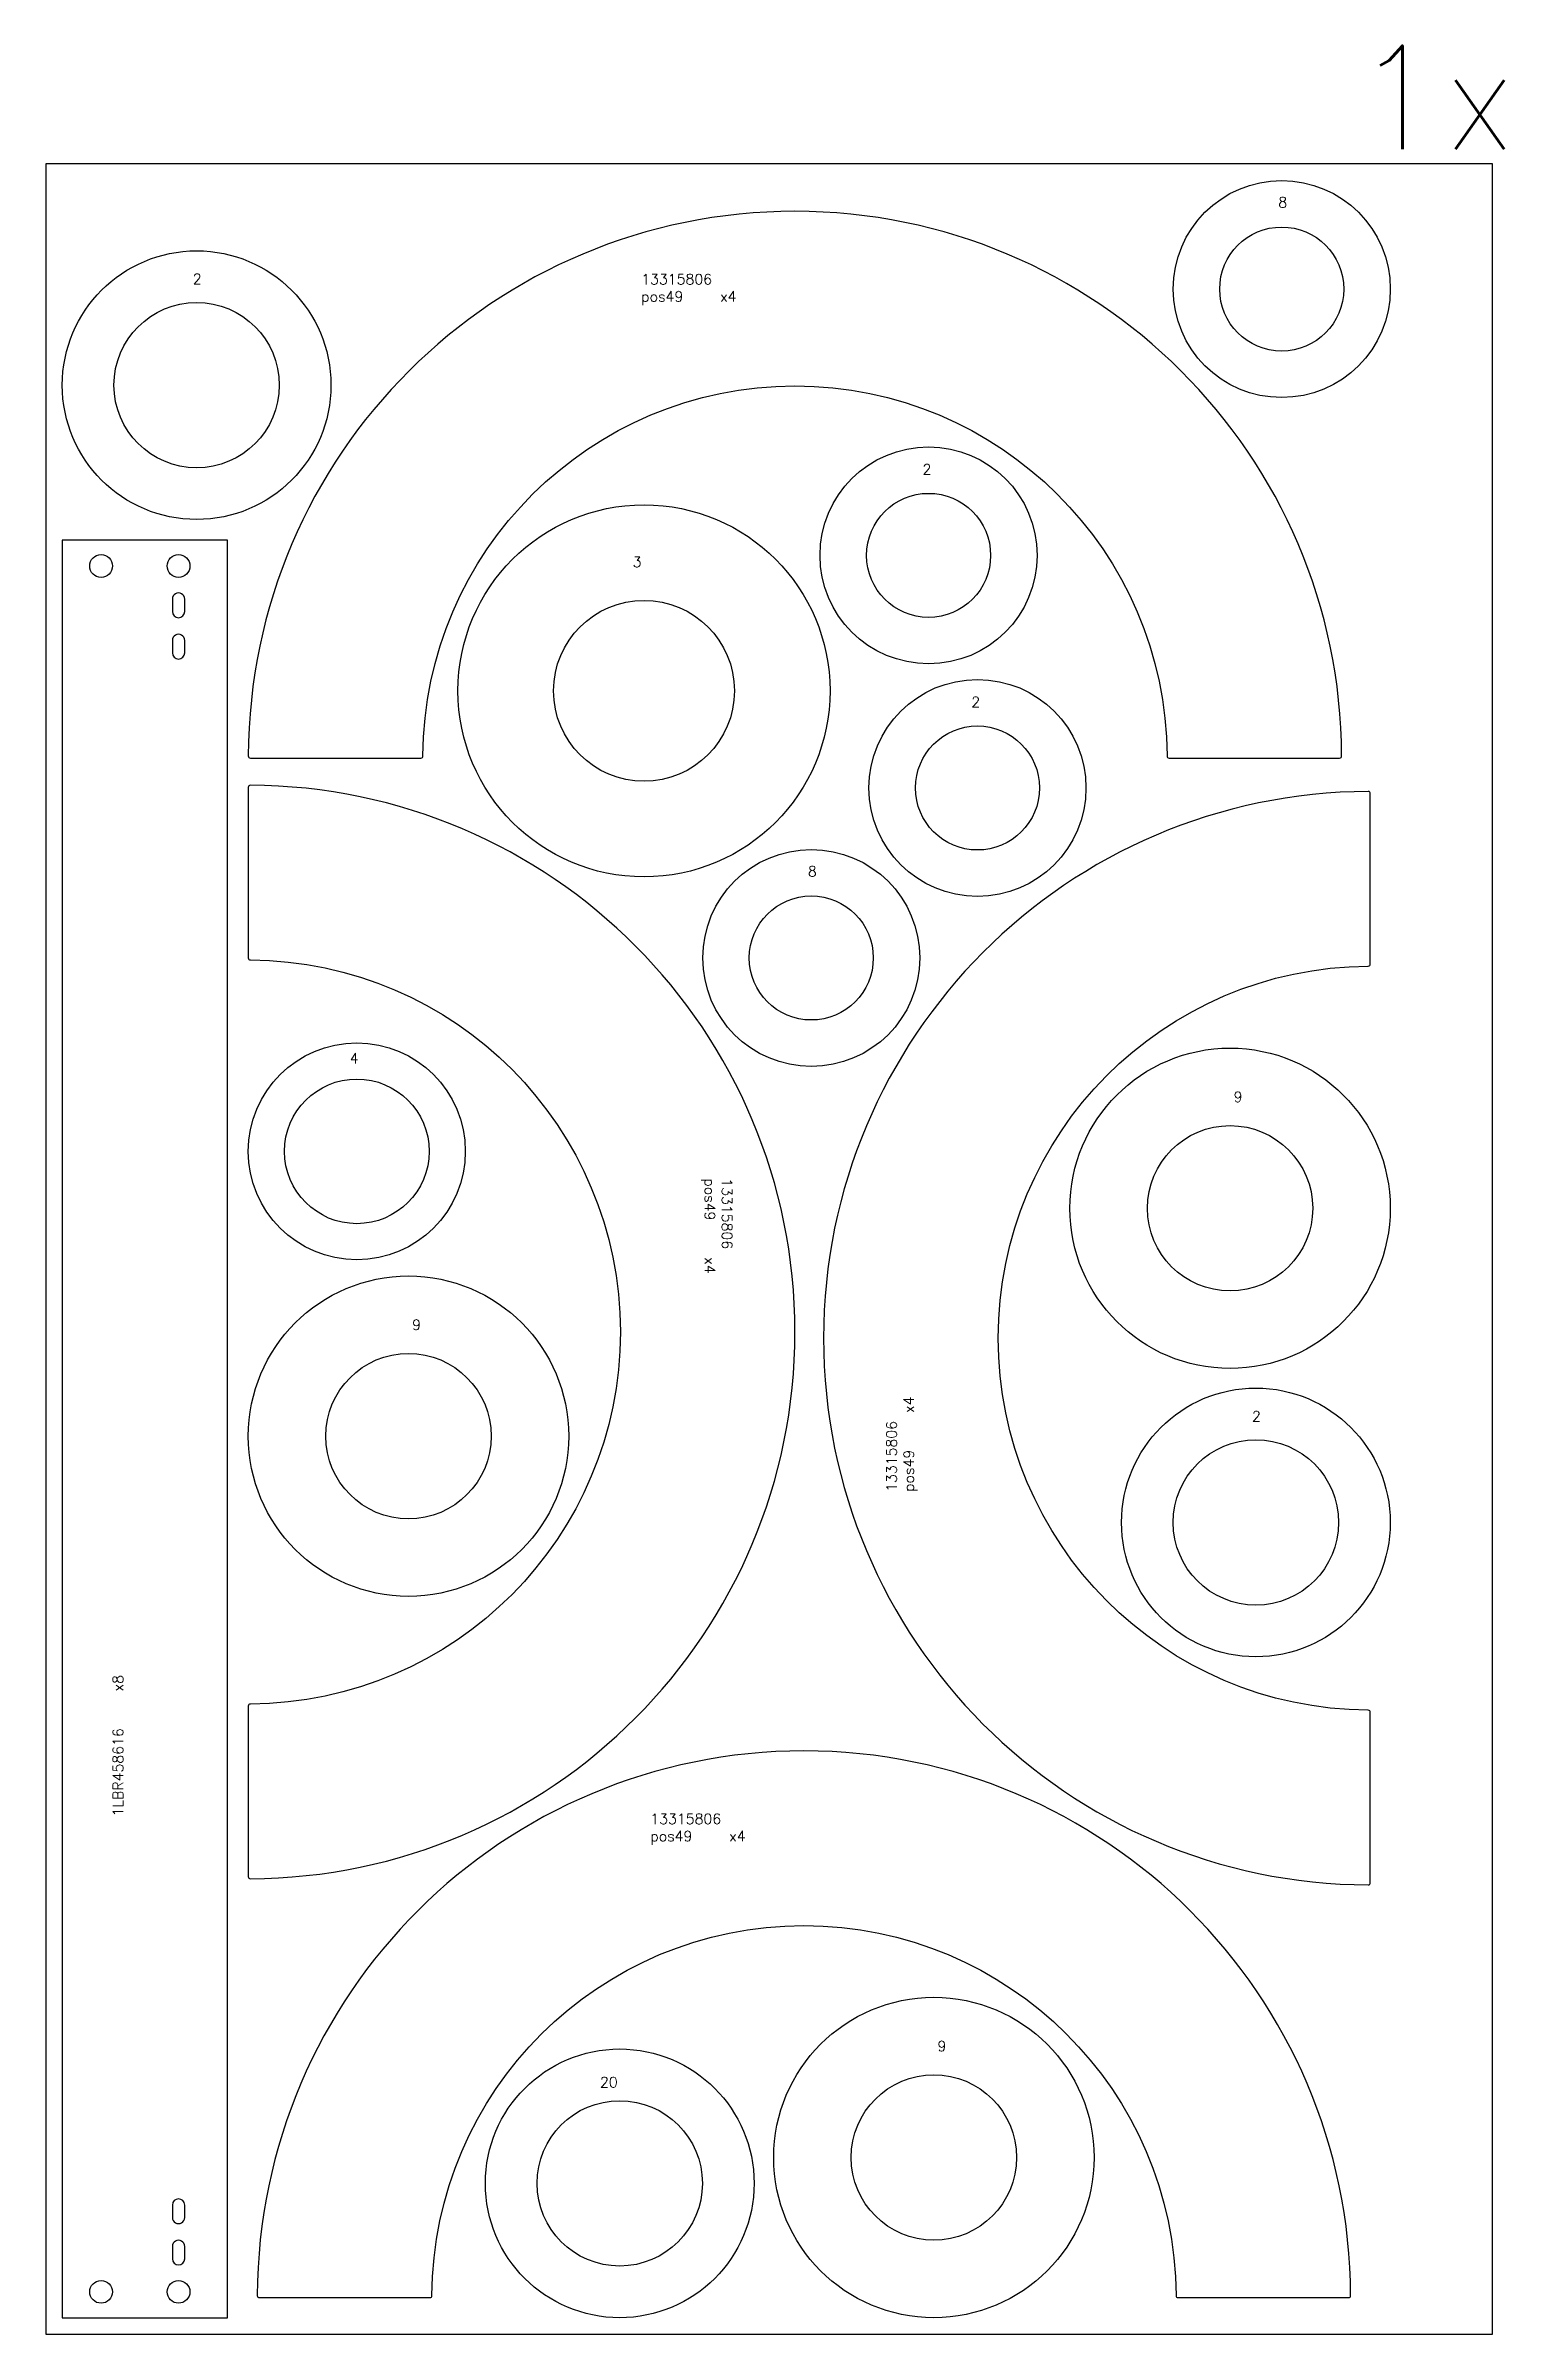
# Model space of a CAD drawing. Header units: millimetres. Extents: x 0 to 5891, y 0 to 2221.
# Drawn here: x 4480 to 5891, y 0 to 2214 of the extents above; entities that cross this region are included whole.
import ezdxf

# ---------------------------------------------------------------- set-up
doc = ezdxf.new("R2010")
doc.units = ezdxf.units.MM
for name, color, linetype in [('--NestedParts--', 7, 'Continuous'), ('sheet', 24, 'Continuous'), ('Texto', 7, 'Continuous')]:
    doc.layers.add(name, color=color, linetype=linetype)
doc.styles.get("Standard").update_dxf_attribs({"font": 'txt.shx'})

msp = doc.modelspace()

# ---------------------------------------------------------------- texts
at = {"insert": (5745.6, 2214.4), "char_height": 100, "attachment_point": 1}
msp.add_mtext_dynamic_manual_height_columns('1x', width=1494.455, gutter_width=1, heights=[0], dxfattribs=at)
at = {"layer": 'Texto', "color": 3, "char_height": 10, "attachment_point": 1}
for s, insert, width in [('8', (5672.7, 2067.9), 18.308), ('2', (4622.2, 1993.8), 18.308), ('13315806\\Ppos49    x4', (5056.2, 1993.5), 336.947), ('2', (5328.4, 1809.5), 18.308), ('3', (5047.9, 1720), 18.308), ('2', (5375.6, 1584.4), 18.308), ('8', (5217.5, 1420.6), 18.308), ('4', (4774.1, 1239.7), 18.308), ('9', (5629.5, 1202.3), 18.308), ('9', (4834.5, 981.8), 18.308), ('2', (5647.2, 893.3), 18.308), ('13315806\\Ppos49    x4', (5065, 503.7), 336.947), ('9', (5342.9, 283.8), 18.308), ('20', (5016.3, 248.9), 18.308)]:
    msp.add_mtext(s, dxfattribs=dict(at, insert=insert, width=width))
for s, insert, width, rotation in [('13315806\\Ppos49    x4', (5144.3, 1118.5), 336.947, 270), ('13315806\\Ppos49    x4', (5293.4, 815.1), 336.947, 90), ('1LBR458616    x8', (4544.9, 501.1), 238.412, 90)]:
    msp.add_mtext(s, dxfattribs=dict(at, insert=insert, width=width, rotation=rotation))

# ---------------------------------------------------------------- linework, layer by layer
at = {"layer": '--NestedParts--', "color": 7}
for points in [[(4843, 1525.2, 0.412596), (4845, 1527.2, -0.99449), (5565, 1527.2, 0.412596), (5567, 1525.2), (5732, 1525.2, 0.415326), (5734, 1527.2, 0.996212), (4676, 1527.2, 0.415326), (4678, 1525.2)], [(4614.5, 1679, 1.000002), (4602.5, 1679), (4602.5, 1667, 0.999998), (4614.5, 1667)], [(4614.5, 1639, 1.000002), (4602.5, 1639), (4602.5, 1627, 0.999998), (4614.5, 1627)], [(4676, 1331.8, 0.412596), (4678, 1329.8, -0.99449), (4678, 609.8, 0.412596), (4676, 607.8), (4676, 442.8, 0.415326), (4678, 440.8, 0.996212), (4678, 1498.8, 0.415326), (4676, 1496.8)], [(5761.7, 601.8, 0.412596), (5759.7, 603.8, -0.99449), (5759.7, 1323.8, 0.412596), (5761.7, 1325.8), (5761.7, 1490.8, 0.415326), (5759.7, 1492.8, 0.996212), (5759.7, 434.8, 0.415326), (5761.7, 436.8)], [(4851.7, 35.4, 0.412596), (4853.7, 37.4, -0.99449), (5573.7, 37.4, 0.412596), (5575.7, 35.4), (5740.7, 35.4, 0.415326), (5742.7, 37.4, 0.996212), (4684.7, 37.4, 0.415326), (4686.7, 35.4)], [(4614.5, 125, 0.999997), (4602.5, 125), (4602.5, 113, 1.000003), (4614.5, 113)], [(4614.5, 85, 1.000002), (4602.5, 85), (4602.5, 73, 0.999998), (4614.5, 73)]]:
    msp.add_lwpolyline(points, format="xyb", close=True, dxfattribs=at)
msp.add_lwpolyline([(4496, 1736), (4496, 16), (4656, 16), (4656, 1736)], close=True, dxfattribs=at)
for centre, radius in [((5676, 1979), 105), ((5676, 1979), 60), ((4626, 1886), 130), ((4626, 1886), 80), ((5334.3, 1721.3), 105), ((5334.3, 1721.3), 60), ((5058.9, 1590.2), 180), ((4533.5, 1711), 11), ((4608.5, 1711), 11), ((5058.9, 1590.2), 87.5), ((5381.6, 1496.2), 105), ((5381.6, 1496.2), 60), ((5220.8, 1331.7), 105), ((5220.8, 1331.7), 60), ((4781, 1144.6), 105), ((5626, 1089.5), 155), ((4781, 1144.6), 70), ((5626, 1089.5), 80), ((4831, 869), 155), ((4831, 869), 80), ((5651, 785.5), 130), ((5651, 785.5), 80), ((5339.4, 171), 155), ((5035.4, 146), 130), ((5339.4, 171), 80), ((5035.4, 146), 80), ((4533.5, 41), 11), ((4608.5, 41), 11)]:
    msp.add_circle(centre, radius, dxfattribs=at)
at = {"layer": 'sheet', "color": 7}
msp.add_lwpolyline([(4480, 0), (5880, 0), (5880, 2100), (4480, 2100)], close=True, dxfattribs=at)

msp.set_redraw_order([(e.dxf.handle, doc.entitydb.next_handle()) for e in msp.query("TEXT MTEXT ATTDEF DIMENSION ARC_DIMENSION")])  # texts and dimensions are drawn at this point

doc.saveas('drawing.dxf')
